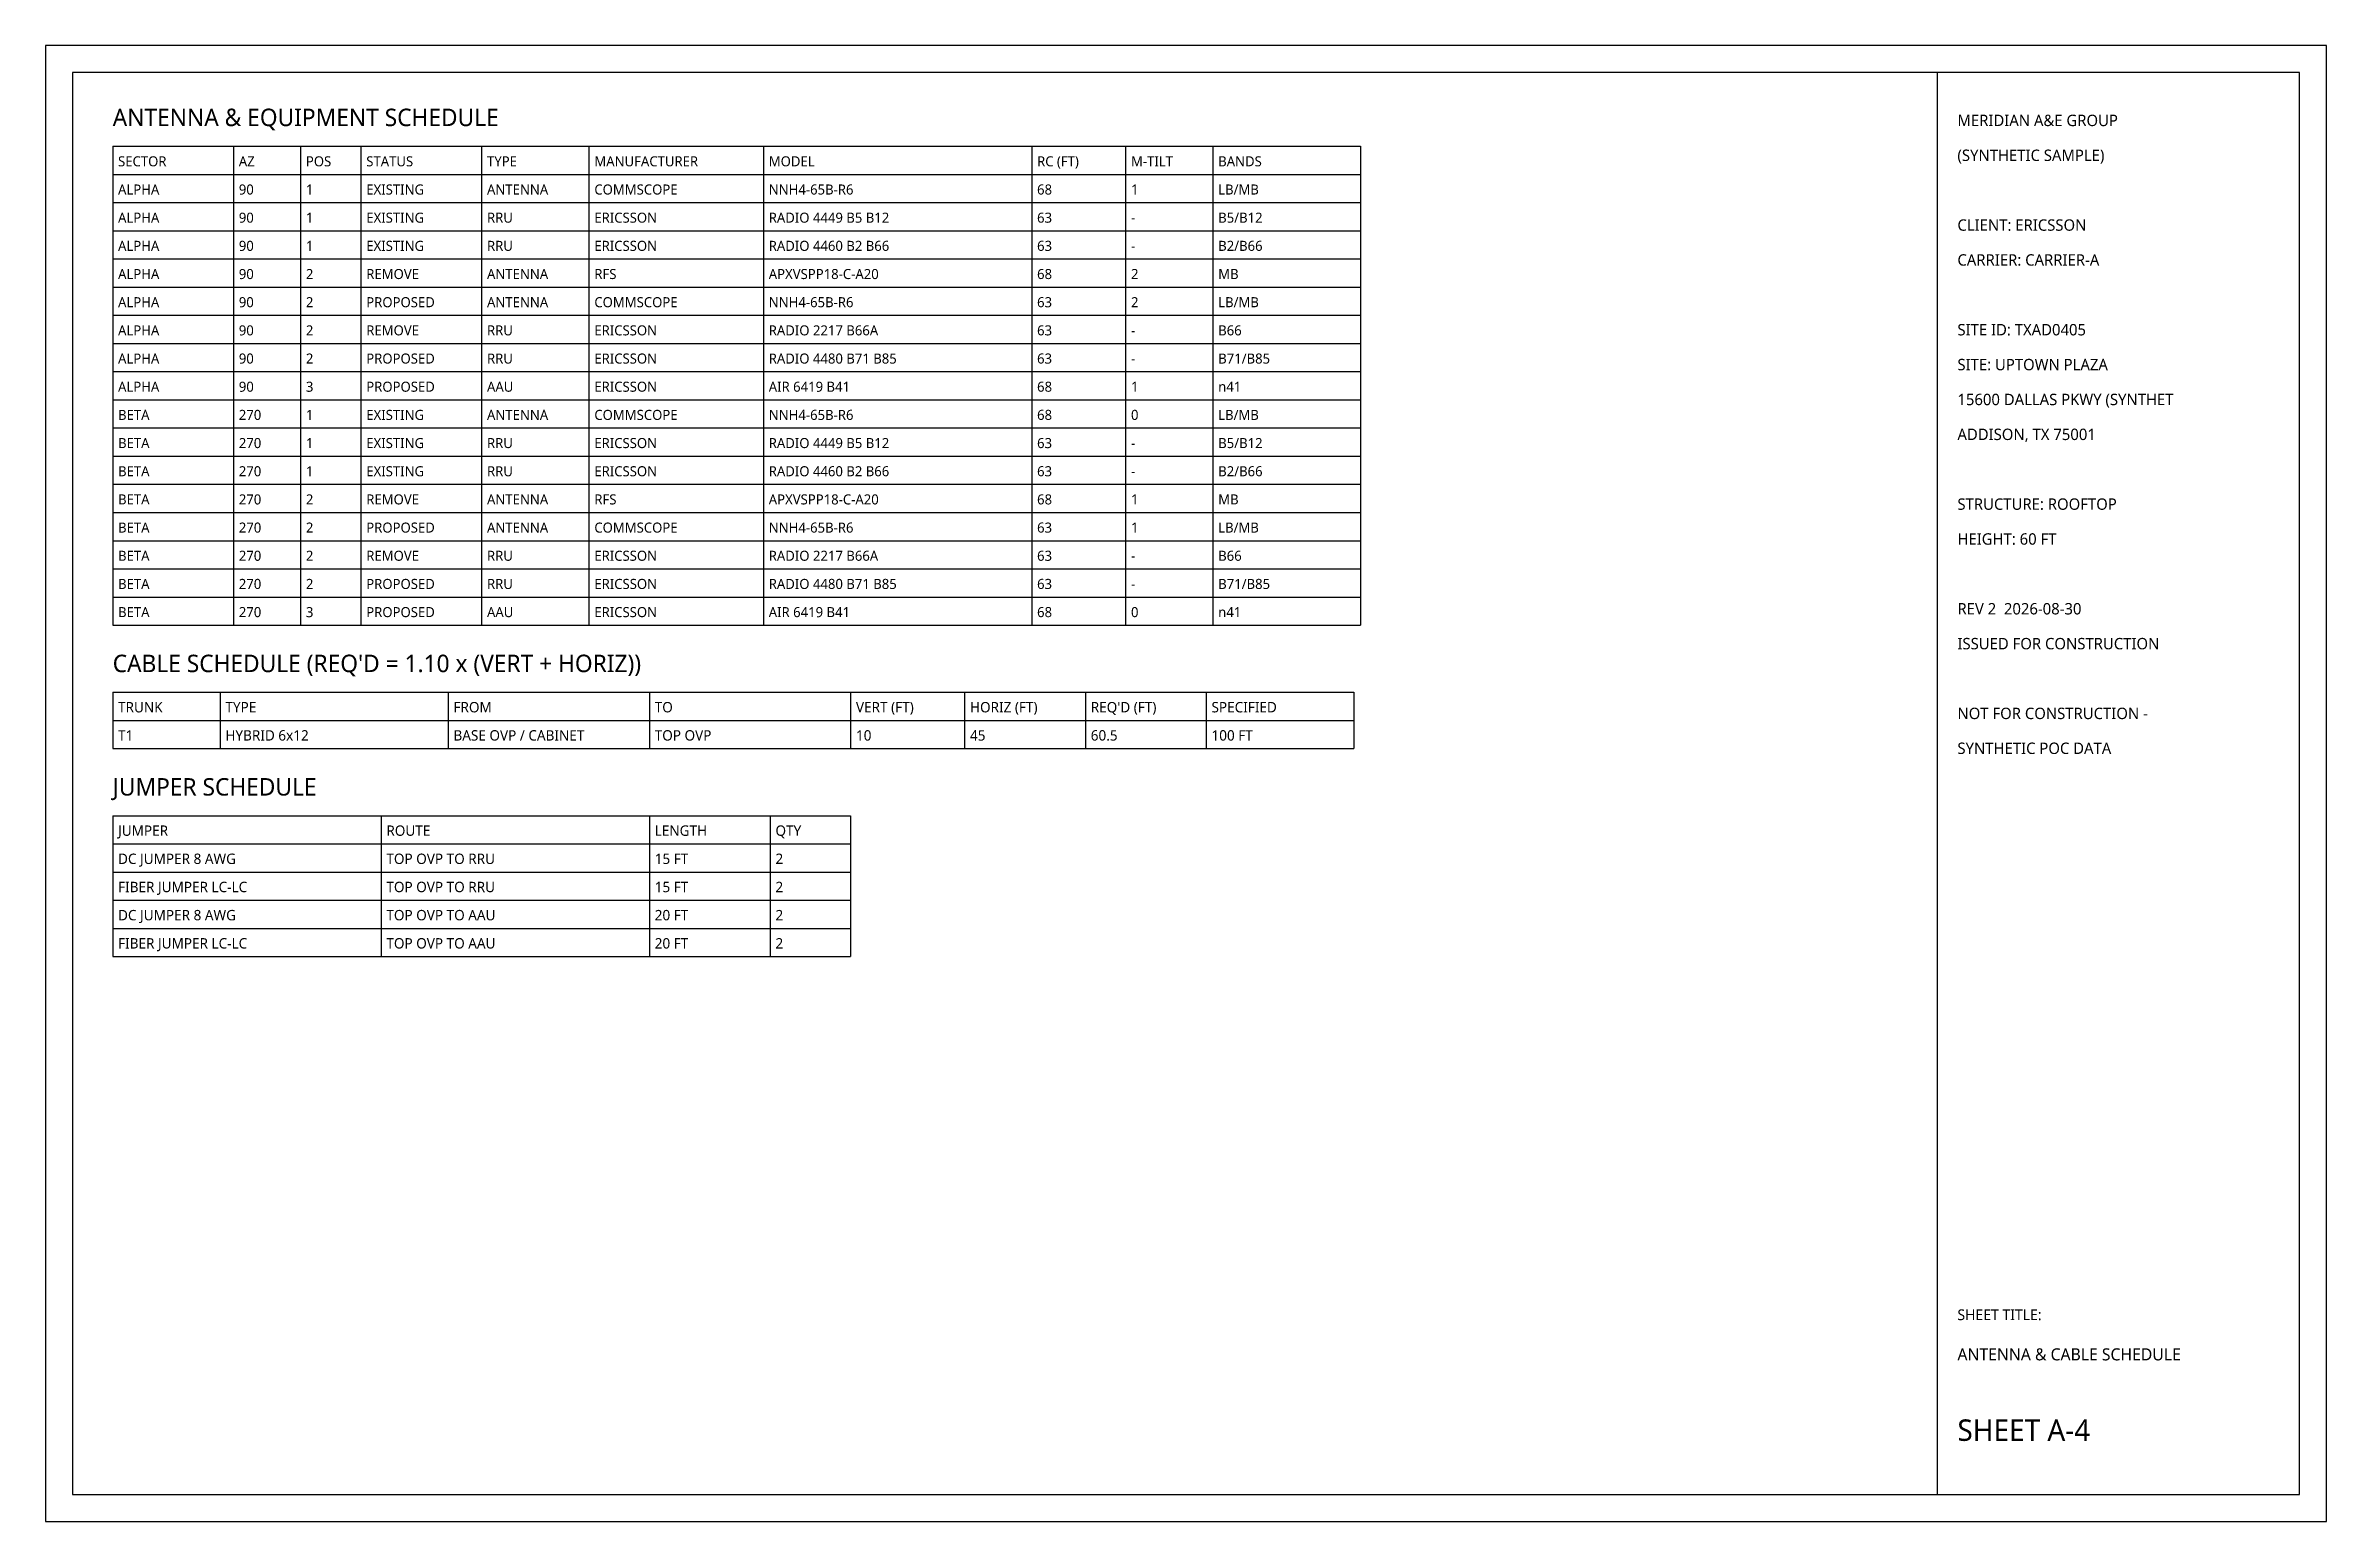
# Model space of a CAD drawing. Extents: x 0 to 1940, y 0 to 220.
# Drawn here: x 1200 to 1540, y 0 to 220 of the extents above; entities that cross this region are included whole.
import ezdxf

# ---------------------------------------------------------------- set-up
doc = ezdxf.new("R2010")
doc.units = 0
for name, color, linetype in [('A-BORDER', 7, 'Continuous'), ('A-TABLE', 7, 'Continuous'), ('A-TEXT', 7, 'Continuous'), ('A-TITLE', 7, 'Continuous')]:
    doc.layers.add(name, color=color, linetype=linetype)
doc.styles.add('OpenSans', font='OpenSans-Regular.ttf')

msp = doc.modelspace()

# ---------------------------------------------------------------- texts
at = {"layer": 'A-TABLE', "style": 'OpenSans'}
for s, height, p in [('SECTOR', 1.5, (1210.8, 202)), ('AZ', 1.5, (1228.8, 202)), ('POS', 1.5, (1238.8, 202)), ('STATUS', 1.5, (1247.8, 202)), ('TYPE', 1.5, (1265.8, 202)), ('MANUFACTURER', 1.5, (1281.8, 202)), ('MODEL', 1.5, (1307.8, 202)), ('RC (FT)', 1.5, (1347.8, 202)), ('M-TILT', 1.5, (1361.8, 202)), ('BANDS', 1.5, (1374.8, 202)), ('ALPHA', 1.5, (1210.8, 197.8)), ('90', 1.5, (1228.8, 197.8)), ('1', 1.5, (1238.8, 197.8)), ('EXISTING', 1.5, (1247.8, 197.8)), ('ANTENNA', 1.5, (1265.8, 197.8)), ('COMMSCOPE', 1.5, (1281.8, 197.8)), ('NNH4-65B-R6', 1.5, (1307.8, 197.8)), ('68', 1.5, (1347.8, 197.8)), ('1', 1.5, (1361.8, 197.8)), ('LB/MB', 1.5, (1374.8, 197.8)), ('ALPHA', 1.5, (1210.8, 193.6)), ('90', 1.5, (1228.8, 193.6)), ('1', 1.5, (1238.8, 193.6)), ('EXISTING', 1.5, (1247.8, 193.6)), ('RRU', 1.5, (1265.8, 193.6)), ('ERICSSON', 1.5, (1281.8, 193.6)), ('RADIO 4449 B5 B12', 1.5, (1307.8, 193.6)), ('63', 1.5, (1347.8, 193.6)), ('-', 1.5, (1361.8, 193.6)), ('B5/B12', 1.5, (1374.8, 193.6)), ('ALPHA', 1.5, (1210.8, 189.4)), ('90', 1.5, (1228.8, 189.4)), ('1', 1.5, (1238.8, 189.4)), ('EXISTING', 1.5, (1247.8, 189.4)), ('RRU', 1.5, (1265.8, 189.4)), ('ERICSSON', 1.5, (1281.8, 189.4)), ('RADIO 4460 B2 B66', 1.5, (1307.8, 189.4)), ('63', 1.5, (1347.8, 189.4)), ('B2/B66', 1.5, (1374.8, 189.4)), ('-', 1.5, (1361.8, 189.4)), ('ALPHA', 1.5, (1210.8, 185.2)), ('90', 1.5, (1228.8, 185.2)), ('2', 1.5, (1238.8, 185.2)), ('REMOVE', 1.5, (1247.8, 185.2)), ('ANTENNA', 1.5, (1265.8, 185.2)), ('RFS', 1.5, (1281.8, 185.2)), ('APXVSPP18-C-A20', 1.5, (1307.8, 185.2)), ('68', 1.5, (1347.8, 185.2)), ('2', 1.5, (1361.8, 185.2)), ('MB', 1.5, (1374.8, 185.2)), ('ALPHA', 1.5, (1210.8, 181)), ('90', 1.5, (1228.8, 181)), ('2', 1.5, (1238.8, 181)), ('PROPOSED', 1.5, (1247.8, 181)), ('ANTENNA', 1.5, (1265.8, 181)), ('COMMSCOPE', 1.5, (1281.8, 181)), ('NNH4-65B-R6', 1.5, (1307.8, 181)), ('63', 1.5, (1347.8, 181)), ('2', 1.5, (1361.8, 181)), ('LB/MB', 1.5, (1374.8, 181)), ('ALPHA', 1.5, (1210.8, 176.8)), ('90', 1.5, (1228.8, 176.8)), ('2', 1.5, (1238.8, 176.8)), ('REMOVE', 1.5, (1247.8, 176.8)), ('RRU', 1.5, (1265.8, 176.8)), ('ERICSSON', 1.5, (1281.8, 176.8)), ('RADIO 2217 B66A', 1.5, (1307.8, 176.8)), ('63', 1.5, (1347.8, 176.8)), ('-', 1.5, (1361.8, 176.8)), ('B66', 1.5, (1374.8, 176.8)), ('ALPHA', 1.5, (1210.8, 172.6)), ('90', 1.5, (1228.8, 172.6)), ('2', 1.5, (1238.8, 172.6)), ('PROPOSED', 1.5, (1247.8, 172.6)), ('RRU', 1.5, (1265.8, 172.6)), ('ERICSSON', 1.5, (1281.8, 172.6)), ('RADIO 4480 B71 B85', 1.5, (1307.8, 172.6)), ('63', 1.5, (1347.8, 172.6)), ('B71/B85', 1.5, (1374.8, 172.6)), ('-', 1.5, (1361.8, 172.6)), ('ALPHA', 1.5, (1210.8, 168.4)), ('90', 1.5, (1228.8, 168.4)), ('3', 1.5, (1238.8, 168.4)), ('PROPOSED', 1.5, (1247.8, 168.4)), ('AAU', 1.5, (1265.8, 168.4)), ('ERICSSON', 1.5, (1281.8, 168.4)), ('AIR 6419 B41', 1.5, (1307.8, 168.4)), ('68', 1.5, (1347.8, 168.4)), ('1', 1.5, (1361.8, 168.4)), ('n41', 1.5, (1374.8, 168.4)), ('BETA', 1.5, (1210.8, 164.2)), ('270', 1.5, (1228.8, 164.2)), ('1', 1.5, (1238.8, 164.2)), ('EXISTING', 1.5, (1247.8, 164.2)), ('ANTENNA', 1.5, (1265.8, 164.2)), ('COMMSCOPE', 1.5, (1281.8, 164.2)), ('NNH4-65B-R6', 1.5, (1307.8, 164.2)), ('68', 1.5, (1347.8, 164.2)), ('0', 1.5, (1361.8, 164.2)), ('LB/MB', 1.5, (1374.8, 164.2)), ('BETA', 1.5, (1210.8, 160)), ('270', 1.5, (1228.8, 160)), ('1', 1.5, (1238.8, 160)), ('EXISTING', 1.5, (1247.8, 160)), ('RRU', 1.5, (1265.8, 160)), ('ERICSSON', 1.5, (1281.8, 160)), ('RADIO 4449 B5 B12', 1.5, (1307.8, 160)), ('63', 1.5, (1347.8, 160)), ('-', 1.5, (1361.8, 160)), ('B5/B12', 1.5, (1374.8, 160)), ('BETA', 1.5, (1210.8, 155.8)), ('270', 1.5, (1228.8, 155.8)), ('1', 1.5, (1238.8, 155.8)), ('EXISTING', 1.5, (1247.8, 155.8)), ('RRU', 1.5, (1265.8, 155.8)), ('ERICSSON', 1.5, (1281.8, 155.8)), ('RADIO 4460 B2 B66', 1.5, (1307.8, 155.8)), ('63', 1.5, (1347.8, 155.8)), ('-', 1.5, (1361.8, 155.8)), ('B2/B66', 1.5, (1374.8, 155.8)), ('BETA', 1.5, (1210.8, 151.6)), ('270', 1.5, (1228.8, 151.6)), ('2', 1.5, (1238.8, 151.6)), ('REMOVE', 1.5, (1247.8, 151.6)), ('ANTENNA', 1.5, (1265.8, 151.6)), ('RFS', 1.5, (1281.8, 151.6)), ('APXVSPP18-C-A20', 1.5, (1307.8, 151.6)), ('68', 1.5, (1347.8, 151.6)), ('1', 1.5, (1361.8, 151.6)), ('MB', 1.5, (1374.8, 151.6)), ('BETA', 1.5, (1210.8, 147.4)), ('270', 1.5, (1228.8, 147.4)), ('2', 1.5, (1238.8, 147.4)), ('PROPOSED', 1.5, (1247.8, 147.4)), ('ANTENNA', 1.5, (1265.8, 147.4)), ('COMMSCOPE', 1.5, (1281.8, 147.4)), ('NNH4-65B-R6', 1.5, (1307.8, 147.4)), ('63', 1.5, (1347.8, 147.4)), ('1', 1.5, (1361.8, 147.4)), ('LB/MB', 1.5, (1374.8, 147.4)), ('BETA', 1.5, (1210.8, 143.2)), ('270', 1.5, (1228.8, 143.2)), ('2', 1.5, (1238.8, 143.2)), ('REMOVE', 1.5, (1247.8, 143.2)), ('RRU', 1.5, (1265.8, 143.2)), ('ERICSSON', 1.5, (1281.8, 143.2)), ('RADIO 2217 B66A', 1.5, (1307.8, 143.2)), ('63', 1.5, (1347.8, 143.2)), ('-', 1.5, (1361.8, 143.2)), ('B66', 1.5, (1374.8, 143.2)), ('BETA', 1.5, (1210.8, 139)), ('270', 1.5, (1228.8, 139)), ('2', 1.5, (1238.8, 139)), ('PROPOSED', 1.5, (1247.8, 139)), ('RRU', 1.5, (1265.8, 139)), ('ERICSSON', 1.5, (1281.8, 139)), ('RADIO 4480 B71 B85', 1.5, (1307.8, 139)), ('63', 1.5, (1347.8, 139)), ('-', 1.5, (1361.8, 139)), ('B71/B85', 1.5, (1374.8, 139)), ('BETA', 1.5, (1210.8, 134.8)), ('270', 1.5, (1228.8, 134.8)), ('3', 1.5, (1238.8, 134.8)), ('PROPOSED', 1.5, (1247.8, 134.8)), ('AAU', 1.5, (1265.8, 134.8)), ('ERICSSON', 1.5, (1281.8, 134.8)), ('AIR 6419 B41', 1.5, (1307.8, 134.8)), ('68', 1.5, (1347.8, 134.8)), ('0', 1.5, (1361.8, 134.8)), ('n41', 1.5, (1374.8, 134.8)), ('TRUNK', 1.55, (1210.8, 120.6)), ('TYPE', 1.55, (1226.8, 120.6)), ('FROM', 1.55, (1260.8, 120.6)), ('TO', 1.55, (1290.8, 120.6)), ('VERT (FT)', 1.55, (1320.8, 120.6)), ('HORIZ (FT)', 1.55, (1337.8, 120.6)), ("REQ'D (FT)", 1.55, (1355.8, 120.6)), ('SPECIFIED', 1.55, (1373.8, 120.6)), ('T1', 1.55, (1210.8, 116.4)), ('HYBRID 6x12', 1.55, (1226.8, 116.4)), ('BASE OVP / CABINET', 1.55, (1260.8, 116.4)), ('TOP OVP', 1.55, (1290.8, 116.4)), ('10', 1.55, (1320.8, 116.4)), ('45', 1.55, (1337.8, 116.4)), ('60.5', 1.55, (1355.8, 116.4)), ('100 FT', 1.55, (1373.8, 116.4)), ('JUMPER', 1.55, (1210.8, 102.2)), ('ROUTE', 1.55, (1250.8, 102.2)), ('LENGTH', 1.55, (1290.8, 102.2)), ('QTY', 1.55, (1308.8, 102.2)), ('DC JUMPER 8 AWG', 1.55, (1210.8, 98)), ('TOP OVP TO RRU', 1.55, (1250.8, 98)), ('15 FT', 1.55, (1290.8, 98)), ('2', 1.55, (1308.8, 98)), ('FIBER JUMPER LC-LC', 1.55, (1210.8, 93.8)), ('TOP OVP TO RRU', 1.55, (1250.8, 93.8)), ('15 FT', 1.55, (1290.8, 93.8)), ('2', 1.55, (1308.8, 93.8)), ('DC JUMPER 8 AWG', 1.55, (1210.8, 89.6)), ('TOP OVP TO AAU', 1.55, (1250.8, 89.6)), ('20 FT', 1.55, (1290.8, 89.6)), ('2', 1.55, (1308.8, 89.6)), ('FIBER JUMPER LC-LC', 1.55, (1210.8, 85.4)), ('TOP OVP TO AAU', 1.55, (1250.8, 85.4)), ('20 FT', 1.55, (1290.8, 85.4)), ('2', 1.55, (1308.8, 85.4))]:
    msp.add_text(s, height=height, dxfattribs=at).set_placement(p)
at = {"layer": 'A-TEXT', "style": 'OpenSans'}
for s, p in [('ANTENNA & EQUIPMENT SCHEDULE', (1210, 208)), ("CABLE SCHEDULE (REQ'D = 1.10 x (VERT + HORIZ))", (1210, 126.6)), ('JUMPER SCHEDULE', (1210, 108.2))]:
    msp.add_text(s, height=2.6, dxfattribs=at).set_placement(p)
at = {"layer": 'A-TITLE', "style": 'OpenSans'}
for s, height, p in [('MERIDIAN A&E GROUP', 1.7, (1485, 208)), ('(SYNTHETIC SAMPLE)', 1.7, (1485, 202.8)), ('CLIENT: ERICSSON', 1.7, (1485, 192.4)), ('CARRIER: CARRIER-A', 1.7, (1485, 187.2)), ('SITE ID: TXAD0405', 1.7, (1485, 176.8)), ('SITE: UPTOWN PLAZA', 1.7, (1485, 171.6)), ('15600 DALLAS PKWY (SYNTHET', 1.7, (1485, 166.4)), ('ADDISON, TX 75001', 1.7, (1485, 161.2)), ('STRUCTURE: ROOFTOP', 1.7, (1485, 150.8)), ('HEIGHT: 60 FT', 1.7, (1485, 145.6)), ('REV 2  2026-08-30', 1.7, (1485, 135.2)), ('ISSUED FOR CONSTRUCTION', 1.7, (1485, 130)), ('NOT FOR CONSTRUCTION -', 1.7, (1485, 119.6)), ('SYNTHETIC POC DATA', 1.7, (1485, 114.4)), ('SHEET TITLE:', 1.6, (1485, 30)), ('ANTENNA & CABLE SCHEDULE', 1.8, (1485, 24)), ('SHEET A-4', 3.2, (1485, 12))]:
    msp.add_text(s, height=height, dxfattribs=at).set_placement(p)

# ---------------------------------------------------------------- linework, layer by layer
at = {"layer": 'A-BORDER'}
for points in [[(1200, 0), (1540, 0), (1540, 220), (1200, 220)], [(1204, 4), (1536, 4), (1536, 216), (1204, 216)]]:
    msp.add_lwpolyline(points, close=True, dxfattribs=at)
at = {"layer": 'A-TABLE'}
for p, q in [((1210, 205), (1396, 205)), ((1210, 205), (1210, 133.6)), ((1228, 205), (1228, 133.6)), ((1238, 205), (1238, 133.6)), ((1247, 205), (1247, 133.6)), ((1265, 205), (1265, 133.6)), ((1281, 205), (1281, 133.6)), ((1307, 205), (1307, 133.6)), ((1347, 205), (1347, 133.6)), ((1361, 205), (1361, 133.6)), ((1374, 205), (1374, 133.6)), ((1396, 205), (1396, 133.6)), ((1210, 200.8), (1396, 200.8)), ((1210, 196.6), (1396, 196.6)), ((1210, 192.4), (1396, 192.4)), ((1210, 188.2), (1396, 188.2)), ((1210, 184), (1396, 184)), ((1210, 179.8), (1396, 179.8)), ((1210, 175.6), (1396, 175.6)), ((1210, 171.4), (1396, 171.4)), ((1210, 167.2), (1396, 167.2)), ((1210, 163), (1396, 163)), ((1210, 158.8), (1396, 158.8)), ((1210, 154.6), (1396, 154.6)), ((1210, 150.4), (1396, 150.4)), ((1210, 146.2), (1396, 146.2)), ((1210, 142), (1396, 142)), ((1210, 137.8), (1396, 137.8)), ((1210, 133.6), (1396, 133.6)), ((1210, 123.6), (1395, 123.6)), ((1210, 123.6), (1210, 115.2)), ((1226, 123.6), (1226, 115.2)), ((1260, 123.6), (1260, 115.2)), ((1290, 123.6), (1290, 115.2)), ((1320, 123.6), (1320, 115.2)), ((1337, 123.6), (1337, 115.2)), ((1355, 123.6), (1355, 115.2)), ((1373, 123.6), (1373, 115.2)), ((1395, 123.6), (1395, 115.2)), ((1210, 119.4), (1395, 119.4)), ((1210, 115.2), (1395, 115.2)), ((1210, 105.2), (1320, 105.2)), ((1210, 105.2), (1210, 84.2)), ((1250, 105.2), (1250, 84.2)), ((1290, 105.2), (1290, 84.2)), ((1308, 105.2), (1308, 84.2)), ((1320, 105.2), (1320, 84.2)), ((1210, 101), (1320, 101)), ((1210, 96.8), (1320, 96.8)), ((1210, 92.6), (1320, 92.6)), ((1210, 88.4), (1320, 88.4)), ((1210, 84.2), (1320, 84.2))]:
    msp.add_line(p, q, dxfattribs=at)
at = {"layer": 'A-TITLE'}
msp.add_lwpolyline([(1482, 4), (1536, 4), (1536, 216), (1482, 216)], close=True, dxfattribs=at)

msp.set_redraw_order([(e.dxf.handle, doc.entitydb.next_handle()) for e in msp.query("TEXT MTEXT ATTDEF DIMENSION ARC_DIMENSION")])  # texts and dimensions are drawn at this point

doc.saveas('drawing.dxf')
